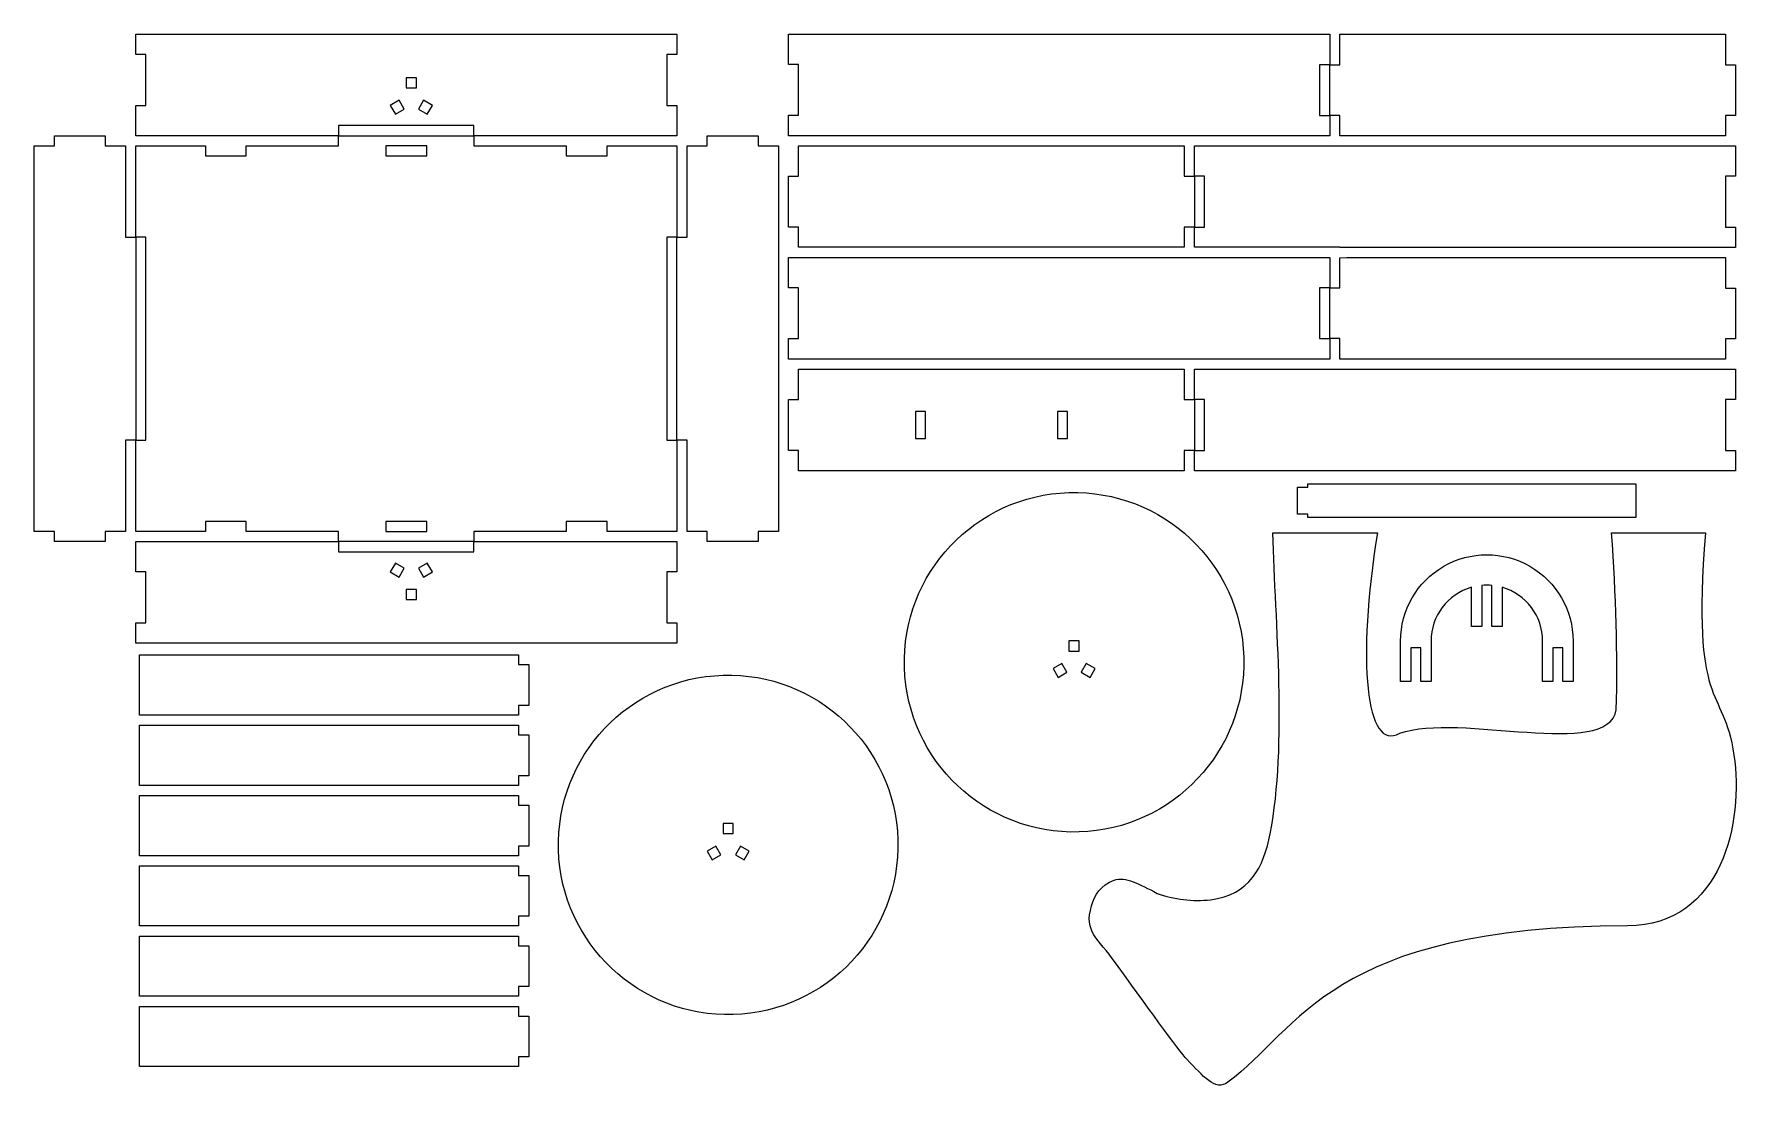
# Model space of a CAD drawing. Header units: millimetres. Extents: x -252 to 254, y -157 to 155.
import ezdxf

# ---------------------------------------------------------------- set-up
doc = ezdxf.new("R2010")
doc.units = ezdxf.units.MM
doc.header["$MEASUREMENT"] = 0
doc.layers.add('Camada 1', color=7, linetype='Continuous')

msp = doc.modelspace()

# ---------------------------------------------------------------- linework, layer by layer
at = {"layer": 'Camada 1', "color": 250, "lineweight": 20}
for points, knots in [([(-61.5782, 155.3264), (-61.5782, 155.3264), (-221.5782, 155.3264), (-221.5782, 155.3264), (-221.5782, 155.3264), (-221.5782, 155.3264), (-221.5782, 149.2932), (-221.5782, 149.2932), (-221.5782, 149.2932), (-221.5782, 149.2932), (-218.5782, 149.2932), (-218.5782, 149.2932), (-218.5782, 149.2932), (-218.5782, 149.2932), (-218.5782, 134.2932), (-218.5782, 134.2932), (-218.5782, 134.2932), (-218.5782, 134.2932), (-221.5782, 134.2932), (-221.5782, 134.2932), (-221.5782, 134.2932), (-221.5782, 134.2932), (-221.5782, 125.3264), (-221.5782, 125.3264), (-221.5782, 125.3264), (-221.5782, 125.3264), (-200.9427, 125.3264), (-200.9427, 125.3264), (-200.9427, 125.3264), (-200.9427, 125.3264), (-188.8804, 125.3264), (-188.8804, 125.3264), (-188.8804, 125.3264), (-188.8804, 125.3264), (-161.5782, 125.3264), (-161.5782, 125.3264), (-161.5782, 125.3264), (-161.5782, 125.3264), (-161.5782, 128.3264), (-161.5782, 128.3264), (-161.5782, 128.3264), (-161.5782, 128.3264), (-121.5782, 128.3264), (-121.5782, 128.3264), (-121.5782, 128.3264), (-121.5782, 128.3264), (-121.5782, 125.3264), (-121.5782, 125.3264), (-121.5782, 125.3264), (-121.5782, 125.3264), (-94.2761, 125.3264), (-94.2761, 125.3264), (-94.2761, 125.3264), (-94.2761, 125.3264), (-82.2138, 125.3264), (-82.2138, 125.3264), (-82.2138, 125.3264), (-82.2138, 125.3264), (-61.5782, 125.3264), (-61.5782, 125.3264), (-61.5782, 125.3264), (-61.5782, 125.3264), (-61.5782, 134.2932), (-61.5782, 134.2932), (-61.5782, 134.2932), (-61.5782, 134.2932), (-64.5782, 134.2932), (-64.5782, 134.2932), (-64.5782, 134.2932), (-64.5782, 134.2932), (-64.5782, 149.2932), (-64.5782, 149.2932), (-64.5782, 149.2932), (-64.5782, 149.2932), (-61.5782, 149.2932), (-61.5782, 149.2932), (-61.5782, 149.2932), (-61.5782, 149.2932), (-61.5782, 155.3264), (-61.5782, 155.3264)], [0, 0, 0, 0, 0.04761905, 0.04761905, 0.04761905, 0.04761905, 0.0952381, 0.0952381, 0.0952381, 0.0952381, 0.14285714, 0.14285714, 0.14285714, 0.14285714, 0.19047619, 0.19047619, 0.19047619, 0.19047619, 0.23809524, 0.23809524, 0.23809524, 0.23809524, 0.28571429, 0.28571429, 0.28571429, 0.28571429, 0.33333333, 0.33333333, 0.33333333, 0.33333333, 0.38095238, 0.38095238, 0.38095238, 0.38095238, 0.42857143, 0.42857143, 0.42857143, 0.42857143, 0.47619048, 0.47619048, 0.47619048, 0.47619048, 0.52380952, 0.52380952, 0.52380952, 0.52380952, 0.57142857, 0.57142857, 0.57142857, 0.57142857, 0.61904762, 0.61904762, 0.61904762, 0.61904762, 0.66666667, 0.66666667, 0.66666667, 0.66666667, 0.71428571, 0.71428571, 0.71428571, 0.71428571, 0.76190476, 0.76190476, 0.76190476, 0.76190476, 0.80952381, 0.80952381, 0.80952381, 0.80952381, 0.85714286, 0.85714286, 0.85714286, 0.85714286, 0.9047619, 0.9047619, 0.9047619, 0.9047619, 1, 1, 1, 1]), ([(-25.5782, 125.3266), (-25.5782, 125.3266), (88.4216, 125.3266), (88.4216, 125.3266), (88.4216, 125.3266), (88.4216, 125.3266), (131.4218, 125.3266), (131.4218, 125.3266), (131.4218, 125.3266), (131.4218, 125.3266), (131.4218, 131.2932), (131.4218, 131.2932), (131.4218, 131.2932), (131.4218, 131.2932), (128.4218, 131.2932), (128.4218, 131.2932), (128.4218, 131.2932), (128.4218, 131.2932), (128.4218, 146.2932), (128.4218, 146.2932), (128.4218, 146.2932), (128.4218, 146.2932), (131.4218, 146.2932), (131.4218, 146.2932), (131.4218, 146.2932), (131.4218, 146.2932), (131.4218, 155.2932), (131.4218, 155.2932), (131.4218, 155.2932), (131.4218, 155.2932), (131.4218, 155.3264), (131.4218, 155.3264), (131.4218, 155.3264), (131.4218, 155.3264), (-28.5782, 155.3264), (-28.5782, 155.3264), (-28.5782, 155.3264), (-28.5782, 155.3264), (-28.5782, 146.3597), (-28.5782, 146.3597), (-28.5782, 146.3597), (-28.5782, 146.3597), (-25.5782, 146.3597), (-25.5782, 146.3597), (-25.5782, 146.3597), (-25.5782, 146.3597), (-25.5782, 131.3598), (-25.5782, 131.3598), (-25.5782, 131.3598), (-25.5782, 131.3598), (-28.5782, 131.3598), (-28.5782, 131.3598), (-28.5782, 131.3598), (-28.5782, 131.3598), (-28.5782, 125.3266), (-28.5782, 125.3266), (-28.5782, 125.3266), (-28.5782, 125.3266), (-25.5782, 125.3266), (-25.5782, 125.3266)], [0, 0, 0, 0, 0.0625, 0.0625, 0.0625, 0.0625, 0.125, 0.125, 0.125, 0.125, 0.1875, 0.1875, 0.1875, 0.1875, 0.25, 0.25, 0.25, 0.25, 0.3125, 0.3125, 0.3125, 0.3125, 0.375, 0.375, 0.375, 0.375, 0.4375, 0.4375, 0.4375, 0.4375, 0.5, 0.5, 0.5, 0.5, 0.5625, 0.5625, 0.5625, 0.5625, 0.625, 0.625, 0.625, 0.625, 0.6875, 0.6875, 0.6875, 0.6875, 0.75, 0.75, 0.75, 0.75, 0.8125, 0.8125, 0.8125, 0.8125, 0.875, 0.875, 0.875, 0.875, 1, 1, 1, 1]), ([(248.4216, 155.2932), (248.4216, 155.2932), (134.4218, 155.2932), (134.4218, 155.2932), (134.4218, 155.2932), (134.4218, 155.2932), (134.4218, 146.2932), (134.4218, 146.2932), (134.4218, 146.2932), (134.4218, 146.2932), (131.4218, 146.2932), (131.4218, 146.2932), (131.4218, 146.2932), (131.4218, 146.2932), (131.4218, 131.2932), (131.4218, 131.2932), (131.4218, 131.2932), (131.4218, 131.2932), (134.4218, 131.2932), (134.4218, 131.2932), (134.4218, 131.2932), (134.4218, 131.2932), (134.4218, 125.3266), (134.4218, 125.3266), (134.4218, 125.3266), (134.4218, 125.3266), (134.4218, 125.2932), (134.4218, 125.2932), (134.4218, 125.2932), (134.4218, 125.2932), (248.4216, 125.2932), (248.4216, 125.2932), (248.4216, 125.2932), (248.4216, 125.2932), (248.4216, 131.2932), (248.4216, 131.2932), (248.4216, 131.2932), (248.4216, 131.2932), (251.4216, 131.2932), (251.4216, 131.2932), (251.4216, 131.2932), (251.4216, 131.2932), (251.4216, 146.2932), (251.4216, 146.2932), (251.4216, 146.2932), (251.4216, 146.2932), (248.4216, 146.2932), (248.4216, 146.2932), (248.4216, 146.2932), (248.4216, 146.2932), (248.4216, 155.2932), (248.4216, 155.2932)], [0, 0, 0, 0, 0.07142857, 0.07142857, 0.07142857, 0.07142857, 0.14285714, 0.14285714, 0.14285714, 0.14285714, 0.21428571, 0.21428571, 0.21428571, 0.21428571, 0.28571429, 0.28571429, 0.28571429, 0.28571429, 0.35714286, 0.35714286, 0.35714286, 0.35714286, 0.42857143, 0.42857143, 0.42857143, 0.42857143, 0.5, 0.5, 0.5, 0.5, 0.57142857, 0.57142857, 0.57142857, 0.57142857, 0.64285714, 0.64285714, 0.64285714, 0.64285714, 0.71428571, 0.71428571, 0.71428571, 0.71428571, 0.78571429, 0.78571429, 0.78571429, 0.78571429, 0.85714286, 0.85714286, 0.85714286, 0.85714286, 1, 1, 1, 1]), ([(-138.593, 142.4691), (-138.593, 142.4691), (-138.593, 139.469), (-138.593, 139.469), (-138.593, 139.469), (-138.593, 139.469), (-141.593, 139.469), (-141.593, 139.469), (-141.593, 139.469), (-141.593, 139.469), (-141.593, 142.4691), (-141.593, 142.4691), (-141.593, 142.4691), (-141.593, 142.4691), (-138.593, 142.4691), (-138.593, 142.4691)], [0, 0, 0, 0, 0.2, 0.2, 0.2, 0.2, 0.4, 0.4, 0.4, 0.4, 0.6, 0.6, 0.6, 0.6, 1, 1, 1, 1]), ([(-142.2142, 133.197), (-142.2142, 133.197), (-144.8123, 131.697), (-144.8123, 131.697), (-144.8123, 131.697), (-144.8123, 131.697), (-146.3123, 134.295), (-146.3123, 134.295), (-146.3123, 134.295), (-146.3123, 134.295), (-143.7142, 135.795), (-143.7142, 135.795), (-143.7142, 135.795), (-143.7142, 135.795), (-142.2142, 133.197), (-142.2142, 133.197)], [0, 0, 0, 0, 0.2, 0.2, 0.2, 0.2, 0.4, 0.4, 0.4, 0.4, 0.6, 0.6, 0.6, 0.6, 1, 1, 1, 1]), ([(-133.8738, 134.2949), (-133.8738, 134.2949), (-135.3738, 131.6968), (-135.3738, 131.6968), (-135.3738, 131.6968), (-135.3738, 131.6968), (-137.9718, 133.1968), (-137.9718, 133.1968), (-137.9718, 133.1968), (-137.9718, 133.1968), (-136.4718, 135.7949), (-136.4718, 135.7949), (-136.4718, 135.7949), (-136.4718, 135.7949), (-133.8738, 134.2949), (-133.8738, 134.2949)], [0, 0, 0, 0, 0.2, 0.2, 0.2, 0.2, 0.4, 0.4, 0.4, 0.4, 0.6, 0.6, 0.6, 0.6, 1, 1, 1, 1]), ([(-224.5782, 95.3265), (-224.5782, 95.3265), (-224.5782, 122.3264), (-224.5782, 122.3264), (-224.5782, 122.3264), (-224.5782, 122.3264), (-230.5782, 122.3264), (-230.5782, 122.3264), (-230.5782, 122.3264), (-230.5782, 122.3264), (-230.5782, 125.3264), (-230.5782, 125.3264), (-230.5782, 125.3264), (-230.5782, 125.3264), (-245.5782, 125.3264), (-245.5782, 125.3264), (-245.5782, 125.3264), (-245.5782, 125.3264), (-245.5782, 122.3264), (-245.5782, 122.3264), (-245.5782, 122.3264), (-245.5782, 122.3264), (-251.5782, 122.3264), (-251.5782, 122.3264), (-251.5782, 122.3264), (-251.5782, 122.3264), (-251.5782, 8.3266), (-251.5782, 8.3266), (-251.5782, 8.3266), (-251.5782, 8.3266), (-245.5782, 8.3266), (-245.5782, 8.3266), (-245.5782, 8.3266), (-245.5782, 8.3266), (-245.5782, 5.3266), (-245.5782, 5.3266), (-245.5782, 5.3266), (-245.5782, 5.3266), (-230.5782, 5.3266), (-230.5782, 5.3266), (-230.5782, 5.3266), (-230.5782, 5.3266), (-230.5782, 8.3266), (-230.5782, 8.3266), (-230.5782, 8.3266), (-230.5782, 8.3266), (-224.5782, 8.3266), (-224.5782, 8.3266), (-224.5782, 8.3266), (-224.5782, 8.3266), (-224.5782, 35.3265), (-224.5782, 35.3265), (-224.5782, 35.3265), (-224.5782, 35.3265), (-221.5782, 35.3265), (-221.5782, 35.3265), (-221.5782, 35.3265), (-221.5782, 35.3265), (-221.5782, 95.3265), (-221.5782, 95.3265), (-221.5782, 95.3265), (-221.5782, 95.3265), (-224.5782, 95.3265), (-224.5782, 95.3265)], [0, 0, 0, 0, 0.05882353, 0.05882353, 0.05882353, 0.05882353, 0.11764706, 0.11764706, 0.11764706, 0.11764706, 0.17647059, 0.17647059, 0.17647059, 0.17647059, 0.23529412, 0.23529412, 0.23529412, 0.23529412, 0.29411765, 0.29411765, 0.29411765, 0.29411765, 0.35294118, 0.35294118, 0.35294118, 0.35294118, 0.41176471, 0.41176471, 0.41176471, 0.41176471, 0.47058824, 0.47058824, 0.47058824, 0.47058824, 0.52941176, 0.52941176, 0.52941176, 0.52941176, 0.58823529, 0.58823529, 0.58823529, 0.58823529, 0.64705882, 0.64705882, 0.64705882, 0.64705882, 0.70588235, 0.70588235, 0.70588235, 0.70588235, 0.76470588, 0.76470588, 0.76470588, 0.76470588, 0.82352941, 0.82352941, 0.82352941, 0.82352941, 0.88235294, 0.88235294, 0.88235294, 0.88235294, 1, 1, 1, 1]), ([(-161.5782, 122.3264), (-161.5782, 122.3264), (-188.8804, 122.3264), (-188.8804, 122.3264), (-188.8804, 122.3264), (-188.8804, 122.3264), (-188.8804, 119.3264), (-188.8804, 119.3264), (-188.8804, 119.3264), (-188.8804, 119.3264), (-200.9427, 119.3264), (-200.9427, 119.3264), (-200.9427, 119.3264), (-200.9427, 119.3264), (-200.9427, 122.3264), (-200.9427, 122.3264), (-200.9427, 122.3264), (-200.9427, 122.3264), (-221.5782, 122.3264), (-221.5782, 122.3264), (-221.5782, 122.3264), (-221.5782, 122.3264), (-221.5782, 95.3265), (-221.5782, 95.3265), (-221.5782, 95.3265), (-221.5782, 95.3265), (-218.5782, 95.3265), (-218.5782, 95.3265), (-218.5782, 95.3265), (-218.5782, 95.3265), (-218.5782, 35.3265), (-218.5782, 35.3265), (-218.5782, 35.3265), (-218.5782, 35.3265), (-221.5782, 35.3265), (-221.5782, 35.3265), (-221.5782, 35.3265), (-221.5782, 35.3265), (-221.5782, 8.3266), (-221.5782, 8.3266), (-221.5782, 8.3266), (-221.5782, 8.3266), (-200.9427, 8.3266), (-200.9427, 8.3266), (-200.9427, 8.3266), (-200.9427, 8.3266), (-200.9427, 11.2687), (-200.9427, 11.2687), (-200.9427, 11.2687), (-200.9427, 11.2687), (-188.8804, 11.2687), (-188.8804, 11.2687), (-188.8804, 11.2687), (-188.8804, 11.2687), (-188.8804, 8.3266), (-188.8804, 8.3266), (-188.8804, 8.3266), (-188.8804, 8.3266), (-161.5782, 8.3266), (-161.5782, 8.3266), (-161.5782, 8.3266), (-161.5782, 8.3266), (-161.5782, 5.3266), (-161.5782, 5.3266), (-161.5782, 5.3266), (-161.5782, 5.3266), (-121.5782, 5.3266), (-121.5782, 5.3266), (-121.5782, 5.3266), (-121.5782, 5.3266), (-121.5782, 8.3266), (-121.5782, 8.3266), (-121.5782, 8.3266), (-121.5782, 8.3266), (-94.2761, 8.3266), (-94.2761, 8.3266), (-94.2761, 8.3266), (-94.2761, 8.3266), (-94.2761, 11.2687), (-94.2761, 11.2687), (-94.2761, 11.2687), (-94.2761, 11.2687), (-82.2138, 11.2687), (-82.2138, 11.2687), (-82.2138, 11.2687), (-82.2138, 11.2687), (-82.2138, 8.3266), (-82.2138, 8.3266), (-82.2138, 8.3266), (-82.2138, 8.3266), (-61.5782, 8.3266), (-61.5782, 8.3266), (-61.5782, 8.3266), (-61.5782, 8.3266), (-61.5782, 35.3265), (-61.5782, 35.3265), (-61.5782, 35.3265), (-61.5782, 35.3265), (-64.5782, 35.3265), (-64.5782, 35.3265), (-64.5782, 35.3265), (-64.5782, 35.3265), (-64.5782, 95.3265), (-64.5782, 95.3265), (-64.5782, 95.3265), (-64.5782, 95.3265), (-61.5782, 95.3265), (-61.5782, 95.3265), (-61.5782, 95.3265), (-61.5782, 95.3265), (-61.5782, 122.3264), (-61.5782, 122.3264), (-61.5782, 122.3264), (-61.5782, 122.3264), (-82.2138, 122.3264), (-82.2138, 122.3264), (-82.2138, 122.3264), (-82.2138, 122.3264), (-82.2138, 119.3264), (-82.2138, 119.3264), (-82.2138, 119.3264), (-82.2138, 119.3264), (-94.2761, 119.3264), (-94.2761, 119.3264), (-94.2761, 119.3264), (-94.2761, 119.3264), (-94.2761, 122.3264), (-94.2761, 122.3264), (-94.2761, 122.3264), (-94.2761, 122.3264), (-121.5782, 122.3264), (-121.5782, 122.3264), (-121.5782, 122.3264), (-121.5782, 122.3264), (-121.5782, 125.3264), (-121.5782, 125.3264), (-121.5782, 125.3264), (-121.5782, 125.3264), (-161.5782, 125.3264), (-161.5782, 125.3264), (-161.5782, 125.3264), (-161.5782, 125.3264), (-161.5782, 122.3264), (-161.5782, 122.3264)], [0, 0, 0, 0, 0.02702703, 0.02702703, 0.02702703, 0.02702703, 0.05405405, 0.05405405, 0.05405405, 0.05405405, 0.08108108, 0.08108108, 0.08108108, 0.08108108, 0.10810811, 0.10810811, 0.10810811, 0.10810811, 0.13513514, 0.13513514, 0.13513514, 0.13513514, 0.16216216, 0.16216216, 0.16216216, 0.16216216, 0.18918919, 0.18918919, 0.18918919, 0.18918919, 0.21621622, 0.21621622, 0.21621622, 0.21621622, 0.24324324, 0.24324324, 0.24324324, 0.24324324, 0.27027027, 0.27027027, 0.27027027, 0.27027027, 0.2972973, 0.2972973, 0.2972973, 0.2972973, 0.32432432, 0.32432432, 0.32432432, 0.32432432, 0.35135135, 0.35135135, 0.35135135, 0.35135135, 0.37837838, 0.37837838, 0.37837838, 0.37837838, 0.40540541, 0.40540541, 0.40540541, 0.40540541, 0.43243243, 0.43243243, 0.43243243, 0.43243243, 0.45945946, 0.45945946, 0.45945946, 0.45945946, 0.48648649, 0.48648649, 0.48648649, 0.48648649, 0.51351351, 0.51351351, 0.51351351, 0.51351351, 0.54054054, 0.54054054, 0.54054054, 0.54054054, 0.56756757, 0.56756757, 0.56756757, 0.56756757, 0.59459459, 0.59459459, 0.59459459, 0.59459459, 0.62162162, 0.62162162, 0.62162162, 0.62162162, 0.64864865, 0.64864865, 0.64864865, 0.64864865, 0.67567568, 0.67567568, 0.67567568, 0.67567568, 0.7027027, 0.7027027, 0.7027027, 0.7027027, 0.72972973, 0.72972973, 0.72972973, 0.72972973, 0.75675676, 0.75675676, 0.75675676, 0.75675676, 0.78378378, 0.78378378, 0.78378378, 0.78378378, 0.81081081, 0.81081081, 0.81081081, 0.81081081, 0.83783784, 0.83783784, 0.83783784, 0.83783784, 0.86486486, 0.86486486, 0.86486486, 0.86486486, 0.89189189, 0.89189189, 0.89189189, 0.89189189, 0.91891892, 0.91891892, 0.91891892, 0.91891892, 0.94594595, 0.94594595, 0.94594595, 0.94594595, 1, 1, 1, 1]), ([(-135.5471, 119.3264), (-135.5471, 119.3264), (-147.6094, 119.3264), (-147.6094, 119.3264), (-147.6094, 119.3264), (-147.6094, 119.3264), (-147.6094, 122.3264), (-147.6094, 122.3264), (-147.6094, 122.3264), (-147.6094, 122.3264), (-135.5471, 122.3264), (-135.5471, 122.3264), (-135.5471, 122.3264), (-135.5471, 122.3264), (-135.5471, 119.3264), (-135.5471, 119.3264)], [0, 0, 0, 0, 0.2, 0.2, 0.2, 0.2, 0.4, 0.4, 0.4, 0.4, 0.6, 0.6, 0.6, 0.6, 1, 1, 1, 1]), ([(-31.5782, 8.3266), (-31.5782, 8.3266), (-31.5782, 122.3264), (-31.5782, 122.3264), (-31.5782, 122.3264), (-31.5782, 122.3264), (-37.5782, 122.3264), (-37.5782, 122.3264), (-37.5782, 122.3264), (-37.5782, 122.3264), (-37.5782, 125.3264), (-37.5782, 125.3264), (-37.5782, 125.3264), (-37.5782, 125.3264), (-52.5782, 125.3264), (-52.5782, 125.3264), (-52.5782, 125.3264), (-52.5782, 125.3264), (-52.5782, 122.3264), (-52.5782, 122.3264), (-52.5782, 122.3264), (-52.5782, 122.3264), (-58.5782, 122.3264), (-58.5782, 122.3264), (-58.5782, 122.3264), (-58.5782, 122.3264), (-58.5782, 95.3265), (-58.5782, 95.3265), (-58.5782, 95.3265), (-58.5782, 95.3265), (-61.5782, 95.3265), (-61.5782, 95.3265), (-61.5782, 95.3265), (-61.5782, 95.3265), (-61.5782, 35.3265), (-61.5782, 35.3265), (-61.5782, 35.3265), (-61.5782, 35.3265), (-58.5782, 35.3265), (-58.5782, 35.3265), (-58.5782, 35.3265), (-58.5782, 35.3265), (-58.5782, 8.3266), (-58.5782, 8.3266), (-58.5782, 8.3266), (-58.5782, 8.3266), (-52.5782, 8.3266), (-52.5782, 8.3266), (-52.5782, 8.3266), (-52.5782, 8.3266), (-52.5782, 5.3266), (-52.5782, 5.3266), (-52.5782, 5.3266), (-52.5782, 5.3266), (-37.5782, 5.3266), (-37.5782, 5.3266), (-37.5782, 5.3266), (-37.5782, 5.3266), (-37.5782, 8.3266), (-37.5782, 8.3266), (-37.5782, 8.3266), (-37.5782, 8.3266), (-31.5782, 8.3266), (-31.5782, 8.3266)], [0, 0, 0, 0, 0.05882353, 0.05882353, 0.05882353, 0.05882353, 0.11764706, 0.11764706, 0.11764706, 0.11764706, 0.17647059, 0.17647059, 0.17647059, 0.17647059, 0.23529412, 0.23529412, 0.23529412, 0.23529412, 0.29411765, 0.29411765, 0.29411765, 0.29411765, 0.35294118, 0.35294118, 0.35294118, 0.35294118, 0.41176471, 0.41176471, 0.41176471, 0.41176471, 0.47058824, 0.47058824, 0.47058824, 0.47058824, 0.52941176, 0.52941176, 0.52941176, 0.52941176, 0.58823529, 0.58823529, 0.58823529, 0.58823529, 0.64705882, 0.64705882, 0.64705882, 0.64705882, 0.70588235, 0.70588235, 0.70588235, 0.70588235, 0.76470588, 0.76470588, 0.76470588, 0.76470588, 0.82352941, 0.82352941, 0.82352941, 0.82352941, 0.88235294, 0.88235294, 0.88235294, 0.88235294, 1, 1, 1, 1]), ([(88.4216, 122.3266), (88.4216, 122.3266), (-25.5782, 122.3266), (-25.5782, 122.3266), (-25.5782, 122.3266), (-25.5782, 122.3266), (-25.5782, 113.3266), (-25.5782, 113.3266), (-25.5782, 113.3266), (-25.5782, 113.3266), (-28.5782, 113.3266), (-28.5782, 113.3266), (-28.5782, 113.3266), (-28.5782, 113.3266), (-28.5782, 98.3266), (-28.5782, 98.3266), (-28.5782, 98.3266), (-28.5782, 98.3266), (-25.5782, 98.3266), (-25.5782, 98.3266), (-25.5782, 98.3266), (-25.5782, 98.3266), (-25.5782, 92.332), (-25.5782, 92.332), (-25.5782, 92.332), (-25.5782, 92.332), (-25.5782, 92.3266), (-25.5782, 92.3266), (-25.5782, 92.3266), (-25.5782, 92.3266), (88.4216, 92.3266), (88.4216, 92.3266), (88.4216, 92.3266), (88.4216, 92.3266), (88.4216, 92.332), (88.4216, 92.332), (88.4216, 92.332), (88.4216, 92.332), (88.4216, 98.3266), (88.4216, 98.3266), (88.4216, 98.3266), (88.4216, 98.3266), (91.4216, 98.3266), (91.4216, 98.3266), (91.4216, 98.3266), (91.4216, 98.3266), (91.4216, 113.3266), (91.4216, 113.3266), (91.4216, 113.3266), (91.4216, 113.3266), (88.4216, 113.3266), (88.4216, 113.3266), (88.4216, 113.3266), (88.4216, 113.3266), (88.4216, 122.2932), (88.4216, 122.2932), (88.4216, 122.2932), (88.4216, 122.2932), (88.4216, 122.3266), (88.4216, 122.3266)], [0, 0, 0, 0, 0.0625, 0.0625, 0.0625, 0.0625, 0.125, 0.125, 0.125, 0.125, 0.1875, 0.1875, 0.1875, 0.1875, 0.25, 0.25, 0.25, 0.25, 0.3125, 0.3125, 0.3125, 0.3125, 0.375, 0.375, 0.375, 0.375, 0.4375, 0.4375, 0.4375, 0.4375, 0.5, 0.5, 0.5, 0.5, 0.5625, 0.5625, 0.5625, 0.5625, 0.625, 0.625, 0.625, 0.625, 0.6875, 0.6875, 0.6875, 0.6875, 0.75, 0.75, 0.75, 0.75, 0.8125, 0.8125, 0.8125, 0.8125, 0.875, 0.875, 0.875, 0.875, 1, 1, 1, 1]), ([(134.4218, 122.2932), (134.4218, 122.2932), (91.4216, 122.2932), (91.4216, 122.2932), (91.4216, 122.2932), (91.4216, 122.2932), (91.4216, 113.3266), (91.4216, 113.3266), (91.4216, 113.3266), (91.4216, 113.3266), (94.4216, 113.3266), (94.4216, 113.3266), (94.4216, 113.3266), (94.4216, 113.3266), (94.4216, 98.3266), (94.4216, 98.3266), (94.4216, 98.3266), (94.4216, 98.3266), (91.4216, 98.3266), (91.4216, 98.3266), (91.4216, 98.3266), (91.4216, 98.3266), (91.4216, 92.332), (91.4216, 92.332), (91.4216, 92.332), (91.4216, 92.332), (134.4255, 92.332), (134.4255, 92.332), (134.4255, 92.332), (134.4255, 92.332), (134.4255, 92.2934), (134.4255, 92.2934), (134.4255, 92.2934), (134.4255, 92.2934), (136.5254, 92.2934), (136.5254, 92.2934), (136.5254, 92.2934), (136.5254, 92.2934), (248.4216, 92.2934), (248.4216, 92.2934), (248.4216, 92.2934), (248.4216, 92.2934), (251.4216, 92.2934), (251.4216, 92.2934), (251.4216, 92.2934), (251.4216, 92.2934), (251.4216, 98.3266), (251.4216, 98.3266), (251.4216, 98.3266), (251.4216, 98.3266), (248.4216, 98.3266), (248.4216, 98.3266), (248.4216, 98.3266), (248.4216, 98.3266), (248.4216, 113.3265), (248.4216, 113.3265), (248.4216, 113.3265), (248.4216, 113.3265), (251.4216, 113.3265), (251.4216, 113.3265), (251.4216, 113.3265), (251.4216, 113.3265), (251.4216, 122.2932), (251.4216, 122.2932), (251.4216, 122.2932), (251.4216, 122.2932), (248.4216, 122.2932), (248.4216, 122.2932), (248.4216, 122.2932), (248.4216, 122.2932), (134.4218, 122.2932), (134.4218, 122.2932)], [0, 0, 0, 0, 0.05263158, 0.05263158, 0.05263158, 0.05263158, 0.10526316, 0.10526316, 0.10526316, 0.10526316, 0.15789474, 0.15789474, 0.15789474, 0.15789474, 0.21052632, 0.21052632, 0.21052632, 0.21052632, 0.26315789, 0.26315789, 0.26315789, 0.26315789, 0.31578947, 0.31578947, 0.31578947, 0.31578947, 0.36842105, 0.36842105, 0.36842105, 0.36842105, 0.42105263, 0.42105263, 0.42105263, 0.42105263, 0.47368421, 0.47368421, 0.47368421, 0.47368421, 0.52631579, 0.52631579, 0.52631579, 0.52631579, 0.57894737, 0.57894737, 0.57894737, 0.57894737, 0.63157895, 0.63157895, 0.63157895, 0.63157895, 0.68421053, 0.68421053, 0.68421053, 0.68421053, 0.73684211, 0.73684211, 0.73684211, 0.73684211, 0.78947368, 0.78947368, 0.78947368, 0.78947368, 0.84210526, 0.84210526, 0.84210526, 0.84210526, 0.89473684, 0.89473684, 0.89473684, 0.89473684, 1, 1, 1, 1]), ([(88.4216, 89.3266), (88.4216, 89.3266), (-25.5782, 89.3266), (-25.5782, 89.3266), (-25.5782, 89.3266), (-25.5782, 89.3266), (-25.5782, 89.332), (-25.5782, 89.332), (-25.5782, 89.332), (-25.5782, 89.332), (-28.5745, 89.332), (-28.5745, 89.332), (-28.5745, 89.332), (-28.5745, 89.332), (-28.5782, 80.3267), (-28.5782, 80.3267), (-28.5782, 80.3267), (-28.5782, 80.3267), (-25.5782, 80.3267), (-25.5782, 80.3267), (-25.5782, 80.3267), (-25.5782, 80.3267), (-25.5782, 65.3268), (-25.5782, 65.3268), (-25.5782, 65.3268), (-25.5782, 65.3268), (-28.5782, 65.3268), (-28.5782, 65.3268), (-28.5782, 65.3268), (-28.5782, 65.3268), (-28.5782, 59.2936), (-28.5782, 59.2936), (-28.5782, 59.2936), (-28.5782, 59.2936), (-25.5782, 59.2936), (-25.5782, 59.2936), (-25.5782, 59.2936), (-25.5782, 59.2936), (88.4216, 59.2936), (88.4216, 59.2936), (88.4216, 59.2936), (88.4216, 59.2936), (131.4218, 59.2936), (131.4218, 59.2936), (131.4218, 59.2936), (131.4218, 59.2936), (131.4218, 65.3268), (131.4218, 65.3268), (131.4218, 65.3268), (131.4218, 65.3268), (128.4218, 65.3268), (128.4218, 65.3268), (128.4218, 65.3268), (128.4218, 65.3268), (128.4218, 80.3267), (128.4218, 80.3267), (128.4218, 80.3267), (128.4218, 80.3267), (131.4218, 80.3267), (131.4218, 80.3267), (131.4218, 80.3267), (131.4218, 80.3267), (131.4255, 89.2603), (131.4255, 89.2603), (131.4255, 89.2603), (131.4255, 89.2603), (131.4255, 89.2934), (131.4255, 89.2934), (131.4255, 89.2934), (131.4255, 89.2934), (131.4255, 89.332), (131.4255, 89.332), (131.4255, 89.332), (131.4255, 89.332), (88.4216, 89.332), (88.4216, 89.332), (88.4216, 89.332), (88.4216, 89.332), (88.4216, 89.3266), (88.4216, 89.3266)], [0, 0, 0, 0, 0.04761905, 0.04761905, 0.04761905, 0.04761905, 0.0952381, 0.0952381, 0.0952381, 0.0952381, 0.14285714, 0.14285714, 0.14285714, 0.14285714, 0.19047619, 0.19047619, 0.19047619, 0.19047619, 0.23809524, 0.23809524, 0.23809524, 0.23809524, 0.28571429, 0.28571429, 0.28571429, 0.28571429, 0.33333333, 0.33333333, 0.33333333, 0.33333333, 0.38095238, 0.38095238, 0.38095238, 0.38095238, 0.42857143, 0.42857143, 0.42857143, 0.42857143, 0.47619048, 0.47619048, 0.47619048, 0.47619048, 0.52380952, 0.52380952, 0.52380952, 0.52380952, 0.57142857, 0.57142857, 0.57142857, 0.57142857, 0.61904762, 0.61904762, 0.61904762, 0.61904762, 0.66666667, 0.66666667, 0.66666667, 0.66666667, 0.71428571, 0.71428571, 0.71428571, 0.71428571, 0.76190476, 0.76190476, 0.76190476, 0.76190476, 0.80952381, 0.80952381, 0.80952381, 0.80952381, 0.85714286, 0.85714286, 0.85714286, 0.85714286, 0.9047619, 0.9047619, 0.9047619, 0.9047619, 1, 1, 1, 1]), ([(248.4216, 89.2934), (248.4216, 89.2934), (136.5254, 89.2934), (136.5254, 89.2934), (136.5254, 89.2934), (136.5254, 89.2934), (134.4255, 89.2603), (134.4255, 89.2603), (134.4255, 89.2603), (134.4255, 89.2603), (134.4218, 80.3267), (134.4218, 80.3267), (134.4218, 80.3267), (134.4218, 80.3267), (131.4218, 80.3267), (131.4218, 80.3267), (131.4218, 80.3267), (131.4218, 80.3267), (131.4218, 65.3268), (131.4218, 65.3268), (131.4218, 65.3268), (131.4218, 65.3268), (134.4218, 65.3268), (134.4218, 65.3268), (134.4218, 65.3268), (134.4218, 65.3268), (134.4218, 59.2936), (134.4218, 59.2936), (134.4218, 59.2936), (134.4218, 59.2936), (134.4218, 59.2602), (134.4218, 59.2602), (134.4218, 59.2602), (134.4218, 59.2602), (248.4216, 59.2602), (248.4216, 59.2602), (248.4216, 59.2602), (248.4216, 59.2602), (248.4216, 65.2602), (248.4216, 65.2602), (248.4216, 65.2602), (248.4216, 65.2602), (251.4216, 65.2602), (251.4216, 65.2602), (251.4216, 65.2602), (251.4216, 65.2602), (251.4216, 80.2602), (251.4216, 80.2602), (251.4216, 80.2602), (251.4216, 80.2602), (248.4216, 80.2602), (248.4216, 80.2602), (248.4216, 80.2602), (248.4216, 80.2602), (248.4216, 89.2934), (248.4216, 89.2934)], [0, 0, 0, 0, 0.06666667, 0.06666667, 0.06666667, 0.06666667, 0.13333333, 0.13333333, 0.13333333, 0.13333333, 0.2, 0.2, 0.2, 0.2, 0.26666667, 0.26666667, 0.26666667, 0.26666667, 0.33333333, 0.33333333, 0.33333333, 0.33333333, 0.4, 0.4, 0.4, 0.4, 0.46666667, 0.46666667, 0.46666667, 0.46666667, 0.53333333, 0.53333333, 0.53333333, 0.53333333, 0.6, 0.6, 0.6, 0.6, 0.66666667, 0.66666667, 0.66666667, 0.66666667, 0.73333333, 0.73333333, 0.73333333, 0.73333333, 0.8, 0.8, 0.8, 0.8, 0.86666667, 0.86666667, 0.86666667, 0.86666667, 1, 1, 1, 1]), ([(88.4216, 56.2936), (88.4216, 56.2936), (-25.5782, 56.2936), (-25.5782, 56.2936), (-25.5782, 56.2936), (-25.5782, 56.2936), (-25.5782, 47.2936), (-25.5782, 47.2936), (-25.5782, 47.2936), (-25.5782, 47.2936), (-28.5782, 47.2936), (-28.5782, 47.2936), (-28.5782, 47.2936), (-28.5782, 47.2936), (-28.5782, 32.2936), (-28.5782, 32.2936), (-28.5782, 32.2936), (-28.5782, 32.2936), (-25.5782, 32.2936), (-25.5782, 32.2936), (-25.5782, 32.2936), (-25.5782, 32.2936), (-25.5782, 26.2936), (-25.5782, 26.2936), (-25.5782, 26.2936), (-25.5782, 26.2936), (88.4216, 26.2936), (88.4216, 26.2936), (88.4216, 26.2936), (88.4216, 26.2936), (88.4216, 32.2936), (88.4216, 32.2936), (88.4216, 32.2936), (88.4216, 32.2936), (91.4216, 32.2936), (91.4216, 32.2936), (91.4216, 32.2936), (91.4216, 32.2936), (91.4216, 47.2935), (91.4216, 47.2935), (91.4216, 47.2935), (91.4216, 47.2935), (88.4216, 47.2935), (88.4216, 47.2935), (88.4216, 47.2935), (88.4216, 47.2935), (88.4216, 56.2602), (88.4216, 56.2602), (88.4216, 56.2602), (88.4216, 56.2602), (88.4216, 56.2936), (88.4216, 56.2936)], [0, 0, 0, 0, 0.07142857, 0.07142857, 0.07142857, 0.07142857, 0.14285714, 0.14285714, 0.14285714, 0.14285714, 0.21428571, 0.21428571, 0.21428571, 0.21428571, 0.28571429, 0.28571429, 0.28571429, 0.28571429, 0.35714286, 0.35714286, 0.35714286, 0.35714286, 0.42857143, 0.42857143, 0.42857143, 0.42857143, 0.5, 0.5, 0.5, 0.5, 0.57142857, 0.57142857, 0.57142857, 0.57142857, 0.64285714, 0.64285714, 0.64285714, 0.64285714, 0.71428571, 0.71428571, 0.71428571, 0.71428571, 0.78571429, 0.78571429, 0.78571429, 0.78571429, 0.85714286, 0.85714286, 0.85714286, 0.85714286, 1, 1, 1, 1]), ([(248.4216, 56.2602), (248.4216, 56.2602), (134.4218, 56.2602), (134.4218, 56.2602), (134.4218, 56.2602), (134.4218, 56.2602), (134.4218, 56.2936), (134.4218, 56.2936), (134.4218, 56.2936), (134.4218, 56.2936), (91.4216, 56.2936), (91.4216, 56.2936), (91.4216, 56.2936), (91.4216, 56.2936), (91.4216, 56.2602), (91.4216, 56.2602), (91.4216, 56.2602), (91.4216, 56.2602), (91.4216, 47.2935), (91.4216, 47.2935), (91.4216, 47.2935), (91.4216, 47.2935), (94.4216, 47.2935), (94.4216, 47.2935), (94.4216, 47.2935), (94.4216, 47.2935), (94.4216, 32.2936), (94.4216, 32.2936), (94.4216, 32.2936), (94.4216, 32.2936), (91.4216, 32.2936), (91.4216, 32.2936), (91.4216, 32.2936), (91.4216, 32.2936), (91.4216, 26.2936), (91.4216, 26.2936), (91.4216, 26.2936), (91.4216, 26.2936), (91.4216, 26.2604), (91.4216, 26.2604), (91.4216, 26.2604), (91.4216, 26.2604), (251.4216, 26.2604), (251.4216, 26.2604), (251.4216, 26.2604), (251.4216, 26.2604), (251.4216, 32.2936), (251.4216, 32.2936), (251.4216, 32.2936), (251.4216, 32.2936), (248.4216, 32.2936), (248.4216, 32.2936), (248.4216, 32.2936), (248.4216, 32.2936), (248.4216, 47.2935), (248.4216, 47.2935), (248.4216, 47.2935), (248.4216, 47.2935), (251.4216, 47.2935), (251.4216, 47.2935), (251.4216, 47.2935), (251.4216, 47.2935), (251.4216, 56.2602), (251.4216, 56.2602), (251.4216, 56.2602), (251.4216, 56.2602), (248.4216, 56.2602), (248.4216, 56.2602)], [0, 0, 0, 0, 0.05555556, 0.05555556, 0.05555556, 0.05555556, 0.11111111, 0.11111111, 0.11111111, 0.11111111, 0.16666667, 0.16666667, 0.16666667, 0.16666667, 0.22222222, 0.22222222, 0.22222222, 0.22222222, 0.27777778, 0.27777778, 0.27777778, 0.27777778, 0.33333333, 0.33333333, 0.33333333, 0.33333333, 0.38888889, 0.38888889, 0.38888889, 0.38888889, 0.44444444, 0.44444444, 0.44444444, 0.44444444, 0.5, 0.5, 0.5, 0.5, 0.55555556, 0.55555556, 0.55555556, 0.55555556, 0.61111111, 0.61111111, 0.61111111, 0.61111111, 0.66666667, 0.66666667, 0.66666667, 0.66666667, 0.72222222, 0.72222222, 0.72222222, 0.72222222, 0.77777778, 0.77777778, 0.77777778, 0.77777778, 0.83333333, 0.83333333, 0.83333333, 0.83333333, 0.88888889, 0.88888889, 0.88888889, 0.88888889, 1, 1, 1, 1]), ([(8.9216, 43.7936), (8.9216, 43.7936), (11.9216, 43.7936), (11.9216, 43.7936), (11.9216, 43.7936), (11.9216, 43.7936), (11.9216, 35.7936), (11.9216, 35.7936), (11.9216, 35.7936), (11.9216, 35.7936), (8.9216, 35.7936), (8.9216, 35.7936), (8.9216, 35.7936), (8.9216, 35.7936), (8.9216, 43.7936), (8.9216, 43.7936)], [0, 0, 0, 0, 0.2, 0.2, 0.2, 0.2, 0.4, 0.4, 0.4, 0.4, 0.6, 0.6, 0.6, 0.6, 1, 1, 1, 1]), ([(50.9216, 43.7936), (50.9216, 43.7936), (53.9216, 43.7936), (53.9216, 43.7936), (53.9216, 43.7936), (53.9216, 43.7936), (53.9216, 35.7936), (53.9216, 35.7936), (53.9216, 35.7936), (53.9216, 35.7936), (50.9216, 35.7936), (50.9216, 35.7936), (50.9216, 35.7936), (50.9216, 35.7936), (50.9216, 43.7936), (50.9216, 43.7936)], [0, 0, 0, 0, 0.2, 0.2, 0.2, 0.2, 0.4, 0.4, 0.4, 0.4, 0.6, 0.6, 0.6, 0.6, 1, 1, 1, 1]), ([(54.3324, 19.8232), (26.6297, 18.99), (4.8476, -4.1428), (5.6807, -31.8457), (5.6807, -31.8457), (6.5138, -59.5484), (29.6467, -81.3305), (57.3496, -80.4974), (57.3496, -80.4974), (85.0523, -79.6643), (106.8344, -56.5314), (106.0013, -28.8285), (106.0013, -28.8285), (105.1682, -1.1259), (82.0353, 20.6563), (54.3324, 19.8232)], [0, 0, 0, 0, 0.2, 0.2, 0.2, 0.2, 0.4, 0.4, 0.4, 0.4, 0.6, 0.6, 0.6, 0.6, 1, 1, 1, 1]), ([(221.9195, 22.4288), (221.9195, 22.4288), (124.9195, 22.4288), (124.9195, 22.4288), (124.9195, 22.4288), (124.9195, 22.4288), (124.9195, 21.4288), (124.9195, 21.4288), (124.9195, 21.4288), (124.9195, 21.4288), (121.9195, 21.4288), (121.9195, 21.4288), (121.9195, 21.4288), (121.9195, 21.4288), (121.9195, 13.4288), (121.9195, 13.4288), (121.9195, 13.4288), (121.9195, 13.4288), (124.9195, 13.4288), (124.9195, 13.4288), (124.9195, 13.4288), (124.9195, 13.4288), (124.9195, 12.4288), (124.9195, 12.4288), (124.9195, 12.4288), (124.9195, 12.4288), (221.9195, 12.4288), (221.9195, 12.4288), (221.9195, 12.4288), (221.9195, 12.4288), (221.9195, 22.4288), (221.9195, 22.4288)], [0, 0, 0, 0, 0.11111111, 0.11111111, 0.11111111, 0.11111111, 0.22222222, 0.22222222, 0.22222222, 0.22222222, 0.33333333, 0.33333333, 0.33333333, 0.33333333, 0.44444444, 0.44444444, 0.44444444, 0.44444444, 0.55555556, 0.55555556, 0.55555556, 0.55555556, 0.66666667, 0.66666667, 0.66666667, 0.66666667, 0.77777778, 0.77777778, 0.77777778, 0.77777778, 1, 1, 1, 1]), ([(-147.6094, 8.3266), (-147.6094, 8.3266), (-147.6094, 11.2687), (-147.6094, 11.2687), (-147.6094, 11.2687), (-147.6094, 11.2687), (-135.5471, 11.2687), (-135.5471, 11.2687), (-135.5471, 11.2687), (-135.5471, 11.2687), (-135.5471, 8.3266), (-135.5471, 8.3266), (-135.5471, 8.3266), (-135.5471, 8.3266), (-147.6094, 8.3266), (-147.6094, 8.3266)], [0, 0, 0, 0, 0.2, 0.2, 0.2, 0.2, 0.4, 0.4, 0.4, 0.4, 0.6, 0.6, 0.6, 0.6, 1, 1, 1, 1]), ([(-121.5782, 2.3266), (-121.5782, 2.3266), (-161.5782, 2.3266), (-161.5782, 2.3266), (-161.5782, 2.3266), (-161.5782, 2.3266), (-161.5782, 5.3266), (-161.5782, 5.3266), (-161.5782, 5.3266), (-161.5782, 5.3266), (-188.8804, 5.3266), (-188.8804, 5.3266), (-188.8804, 5.3266), (-188.8804, 5.3266), (-200.9427, 5.3266), (-200.9427, 5.3266), (-200.9427, 5.3266), (-200.9427, 5.3266), (-221.5782, 5.3266), (-221.5782, 5.3266), (-221.5782, 5.3266), (-221.5782, 5.3266), (-221.5782, -3.6402), (-221.5782, -3.6402), (-221.5782, -3.6402), (-221.5782, -3.6402), (-218.5782, -3.6402), (-218.5782, -3.6402), (-218.5782, -3.6402), (-218.5782, -3.6402), (-218.5782, -18.6402), (-218.5782, -18.6402), (-218.5782, -18.6402), (-218.5782, -18.6402), (-221.5782, -18.6402), (-221.5782, -18.6402), (-221.5782, -18.6402), (-221.5782, -18.6402), (-221.5782, -24.6734), (-221.5782, -24.6734), (-221.5782, -24.6734), (-221.5782, -24.6734), (-61.5782, -24.6734), (-61.5782, -24.6734), (-61.5782, -24.6734), (-61.5782, -24.6734), (-61.5782, -18.6402), (-61.5782, -18.6402), (-61.5782, -18.6402), (-61.5782, -18.6402), (-64.5782, -18.6402), (-64.5782, -18.6402), (-64.5782, -18.6402), (-64.5782, -18.6402), (-64.5782, -3.6402), (-64.5782, -3.6402), (-64.5782, -3.6402), (-64.5782, -3.6402), (-61.5782, -3.6402), (-61.5782, -3.6402), (-61.5782, -3.6402), (-61.5782, -3.6402), (-61.5782, 5.3266), (-61.5782, 5.3266), (-61.5782, 5.3266), (-61.5782, 5.3266), (-82.2138, 5.3266), (-82.2138, 5.3266), (-82.2138, 5.3266), (-82.2138, 5.3266), (-94.2761, 5.3266), (-94.2761, 5.3266), (-94.2761, 5.3266), (-94.2761, 5.3266), (-121.5782, 5.3266), (-121.5782, 5.3266), (-121.5782, 5.3266), (-121.5782, 5.3266), (-121.5782, 2.3266), (-121.5782, 2.3266)], [0, 0, 0, 0, 0.04761905, 0.04761905, 0.04761905, 0.04761905, 0.0952381, 0.0952381, 0.0952381, 0.0952381, 0.14285714, 0.14285714, 0.14285714, 0.14285714, 0.19047619, 0.19047619, 0.19047619, 0.19047619, 0.23809524, 0.23809524, 0.23809524, 0.23809524, 0.28571429, 0.28571429, 0.28571429, 0.28571429, 0.33333333, 0.33333333, 0.33333333, 0.33333333, 0.38095238, 0.38095238, 0.38095238, 0.38095238, 0.42857143, 0.42857143, 0.42857143, 0.42857143, 0.47619048, 0.47619048, 0.47619048, 0.47619048, 0.52380952, 0.52380952, 0.52380952, 0.52380952, 0.57142857, 0.57142857, 0.57142857, 0.57142857, 0.61904762, 0.61904762, 0.61904762, 0.61904762, 0.66666667, 0.66666667, 0.66666667, 0.66666667, 0.71428571, 0.71428571, 0.71428571, 0.71428571, 0.76190476, 0.76190476, 0.76190476, 0.76190476, 0.80952381, 0.80952381, 0.80952381, 0.80952381, 0.85714286, 0.85714286, 0.85714286, 0.85714286, 0.9047619, 0.9047619, 0.9047619, 0.9047619, 1, 1, 1, 1]), ([(216.1307, -44.392), (213.5626, -59.1736), (169.802, -45.0426), (152.123, -51.3088), (152.123, -51.3088), (142.0486, -57.1247), (139.4221, -29.9463), (145.5156, 7.9572), (145.5156, 7.9572), (145.5156, 7.9572), (114.5966, 7.9572), (114.5966, 7.9572), (114.5966, 7.9572), (115.3455, -18.8747), (118.936, -54.4), (113.8212, -81.05), (113.8212, -81.05), (111.9436, -90.8322), (107.6812, -99.2309), (96.186, -100.5216), (96.186, -100.5216), (91.0113, -101.1005), (85.2976, -100.4751), (80.3872, -98.6413), (80.3872, -98.6413), (75.2923, -95.9312), (70.8586, -93.5596), (67.7235, -94.7374), (67.7235, -94.7374), (63.6072, -96.2831), (62.0124, -99.1286), (61.0325, -102.3088), (61.0325, -102.3088), (58.6437, -110.0768), (62.9154, -111.9026), (68.0927, -119.1579), (68.0927, -119.1579), (76.0956, -130.369), (87.2655, -145.711), (89.1842, -147.6749), (89.1842, -147.6749), (94.0548, -152.6583), (97.474, -157.3084), (101.3394, -154.4549), (101.3394, -154.4549), (122.4602, -138.8619), (131.3926, -108.5019), (219.4238, -108.2483), (219.4238, -108.2483), (247.6446, -108.1673), (253.8363, -77.0584), (250.9257, -57.8325), (250.9257, -57.8325), (247.6751, -36.3558), (238.3589, -45.5273), (242.4806, 7.9572), (242.4806, 7.9572), (242.4806, 7.9572), (214.7258, 7.9572), (214.7258, 7.9572), (214.7258, 7.9572), (216.1028, -10.5358), (216.5716, -27.9851), (216.1307, -44.392)], [0, 0, 0, 0, 0.05882353, 0.05882353, 0.05882353, 0.05882353, 0.11764706, 0.11764706, 0.11764706, 0.11764706, 0.17647059, 0.17647059, 0.17647059, 0.17647059, 0.23529412, 0.23529412, 0.23529412, 0.23529412, 0.29411765, 0.29411765, 0.29411765, 0.29411765, 0.35294118, 0.35294118, 0.35294118, 0.35294118, 0.41176471, 0.41176471, 0.41176471, 0.41176471, 0.47058824, 0.47058824, 0.47058824, 0.47058824, 0.52941176, 0.52941176, 0.52941176, 0.52941176, 0.58823529, 0.58823529, 0.58823529, 0.58823529, 0.64705882, 0.64705882, 0.64705882, 0.64705882, 0.70588235, 0.70588235, 0.70588235, 0.70588235, 0.76470588, 0.76470588, 0.76470588, 0.76470588, 0.82352941, 0.82352941, 0.82352941, 0.82352941, 0.88235294, 0.88235294, 0.88235294, 0.88235294, 1, 1, 1, 1]), ([(190.6162, -1.9743), (182.7265, 2.5809), (173.0059, 2.5809), (165.1162, -1.9743), (165.1162, -1.9743), (157.2265, -6.5294), (152.3662, -14.9476), (152.3662, -24.0579), (152.3662, -24.0579), (152.3662, -24.0579), (152.3662, -36.0579), (152.3662, -36.0579), (152.3662, -36.0579), (152.3662, -36.0579), (155.3662, -36.0579), (155.3662, -36.0579), (155.3662, -36.0579), (155.3662, -36.0579), (155.3662, -26.0579), (155.3662, -26.0579), (155.3662, -26.0579), (155.3662, -26.0579), (158.3662, -26.0579), (158.3662, -26.0579), (158.3662, -26.0579), (158.3662, -26.0579), (158.3662, -36.0579), (158.3662, -36.0579), (158.3662, -36.0579), (158.3662, -36.0579), (161.3662, -36.0579), (161.3662, -36.0579), (161.3662, -36.0579), (161.3662, -36.0579), (161.3662, -24.0579), (161.3662, -24.0579), (161.3662, -24.0579), (161.3662, -16.6783), (166.2663, -10.196), (173.3662, -8.1834), (173.3662, -8.1834), (173.3662, -8.1834), (173.3662, -19.7768), (173.3662, -19.7768), (173.3662, -19.7768), (173.3662, -19.7768), (176.3662, -19.7768), (176.3662, -19.7768), (176.3662, -19.7768), (176.3662, -19.7768), (176.3662, -7.6262), (176.3662, -7.6262), (176.3662, -7.6262), (177.3641, -7.5351), (178.3683, -7.5351), (179.3662, -7.6262), (179.3662, -7.6262), (179.3662, -7.6262), (179.3662, -19.7768), (179.3662, -19.7768), (179.3662, -19.7768), (179.3662, -19.7768), (182.3662, -19.7768), (182.3662, -19.7768), (182.3662, -19.7768), (182.3662, -19.7768), (182.3662, -8.1834), (182.3662, -8.1834), (182.3662, -8.1834), (189.4661, -10.196), (194.3661, -16.6783), (194.3661, -24.0579), (194.3661, -24.0579), (194.3661, -24.0579), (194.3661, -36.0579), (194.3661, -36.0579), (194.3661, -36.0579), (194.3661, -36.0579), (197.3661, -36.0579), (197.3661, -36.0579), (197.3661, -36.0579), (197.3661, -36.0579), (197.3661, -26.0579), (197.3661, -26.0579), (197.3661, -26.0579), (197.3661, -26.0579), (200.3661, -26.0579), (200.3661, -26.0579), (200.3661, -26.0579), (200.3661, -26.0579), (200.3661, -36.0579), (200.3661, -36.0579), (200.3661, -36.0579), (200.3661, -36.0579), (203.3661, -36.0579), (203.3661, -36.0579), (203.3661, -36.0579), (203.3661, -36.0579), (203.3661, -24.0579), (203.3661, -24.0579), (203.3661, -24.0579), (203.3661, -14.9476), (198.5058, -6.5294), (190.6162, -1.9743)], [0, 0, 0, 0, 0.03703704, 0.03703704, 0.03703704, 0.03703704, 0.07407407, 0.07407407, 0.07407407, 0.07407407, 0.11111111, 0.11111111, 0.11111111, 0.11111111, 0.14814815, 0.14814815, 0.14814815, 0.14814815, 0.18518519, 0.18518519, 0.18518519, 0.18518519, 0.22222222, 0.22222222, 0.22222222, 0.22222222, 0.25925926, 0.25925926, 0.25925926, 0.25925926, 0.2962963, 0.2962963, 0.2962963, 0.2962963, 0.33333333, 0.33333333, 0.33333333, 0.33333333, 0.37037037, 0.37037037, 0.37037037, 0.37037037, 0.40740741, 0.40740741, 0.40740741, 0.40740741, 0.44444444, 0.44444444, 0.44444444, 0.44444444, 0.48148148, 0.48148148, 0.48148148, 0.48148148, 0.51851852, 0.51851852, 0.51851852, 0.51851852, 0.55555556, 0.55555556, 0.55555556, 0.55555556, 0.59259259, 0.59259259, 0.59259259, 0.59259259, 0.62962963, 0.62962963, 0.62962963, 0.62962963, 0.66666667, 0.66666667, 0.66666667, 0.66666667, 0.7037037, 0.7037037, 0.7037037, 0.7037037, 0.74074074, 0.74074074, 0.74074074, 0.74074074, 0.77777778, 0.77777778, 0.77777778, 0.77777778, 0.81481481, 0.81481481, 0.81481481, 0.81481481, 0.85185185, 0.85185185, 0.85185185, 0.85185185, 0.88888889, 0.88888889, 0.88888889, 0.88888889, 0.92592593, 0.92592593, 0.92592593, 0.92592593, 1, 1, 1, 1]), ([(-143.7142, -5.142), (-143.7142, -5.142), (-146.3123, -3.642), (-146.3123, -3.642), (-146.3123, -3.642), (-146.3123, -3.642), (-144.8123, -1.044), (-144.8123, -1.044), (-144.8123, -1.044), (-144.8123, -1.044), (-142.2142, -2.544), (-142.2142, -2.544), (-142.2142, -2.544), (-142.2142, -2.544), (-143.7142, -5.142), (-143.7142, -5.142)], [0, 0, 0, 0, 0.2, 0.2, 0.2, 0.2, 0.4, 0.4, 0.4, 0.4, 0.6, 0.6, 0.6, 0.6, 1, 1, 1, 1]), ([(-136.4718, -5.1419), (-136.4718, -5.1419), (-137.9718, -2.5438), (-137.9718, -2.5438), (-137.9718, -2.5438), (-137.9718, -2.5438), (-135.3738, -1.0438), (-135.3738, -1.0438), (-135.3738, -1.0438), (-135.3738, -1.0438), (-133.8738, -3.6419), (-133.8738, -3.6419), (-133.8738, -3.6419), (-133.8738, -3.6419), (-136.4718, -5.1419), (-136.4718, -5.1419)], [0, 0, 0, 0, 0.2, 0.2, 0.2, 0.2, 0.4, 0.4, 0.4, 0.4, 0.6, 0.6, 0.6, 0.6, 1, 1, 1, 1]), ([(-141.593, -11.8161), (-141.593, -11.8161), (-141.593, -8.816), (-141.593, -8.816), (-141.593, -8.816), (-141.593, -8.816), (-138.593, -8.816), (-138.593, -8.816), (-138.593, -8.816), (-138.593, -8.816), (-138.593, -11.8161), (-138.593, -11.8161), (-138.593, -11.8161), (-138.593, -11.8161), (-141.593, -11.8161), (-141.593, -11.8161)], [0, 0, 0, 0, 0.2, 0.2, 0.2, 0.2, 0.4, 0.4, 0.4, 0.4, 0.6, 0.6, 0.6, 0.6, 1, 1, 1, 1]), ([(54.341, -27.0217), (54.341, -27.0217), (54.341, -24.0217), (54.341, -24.0217), (54.341, -24.0217), (54.341, -24.0217), (57.341, -24.0217), (57.341, -24.0217), (57.341, -24.0217), (57.341, -24.0217), (57.341, -27.0217), (57.341, -27.0217), (57.341, -27.0217), (57.341, -27.0217), (54.341, -27.0217), (54.341, -27.0217)], [0, 0, 0, 0, 0.2, 0.2, 0.2, 0.2, 0.4, 0.4, 0.4, 0.4, 0.6, 0.6, 0.6, 0.6, 1, 1, 1, 1]), ([(-108.3719, -28.1787), (-108.3719, -28.1787), (-220.4299, -28.1787), (-220.4299, -28.1787), (-220.4299, -28.1787), (-220.4299, -28.1787), (-220.4299, -45.9565), (-220.4299, -45.9565), (-220.4299, -45.9565), (-220.4299, -45.9565), (-108.3719, -45.9565), (-108.3719, -45.9565), (-108.3719, -45.9565), (-108.3719, -45.9565), (-108.3719, -43.0987), (-108.3719, -43.0987), (-108.3719, -43.0987), (-108.3719, -43.0987), (-105.3719, -43.0987), (-105.3719, -43.0987), (-105.3719, -43.0987), (-105.3719, -43.0987), (-105.3719, -31.0364), (-105.3719, -31.0364), (-105.3719, -31.0364), (-105.3719, -31.0364), (-108.3719, -31.0364), (-108.3719, -31.0364), (-108.3719, -31.0364), (-108.3719, -31.0364), (-108.3719, -28.1787), (-108.3719, -28.1787)], [0, 0, 0, 0, 0.11111111, 0.11111111, 0.11111111, 0.11111111, 0.22222222, 0.22222222, 0.22222222, 0.22222222, 0.33333333, 0.33333333, 0.33333333, 0.33333333, 0.44444444, 0.44444444, 0.44444444, 0.44444444, 0.55555556, 0.55555556, 0.55555556, 0.55555556, 0.66666667, 0.66666667, 0.66666667, 0.66666667, 0.77777778, 0.77777778, 0.77777778, 0.77777778, 1, 1, 1, 1]), ([(-47.9271, -34.1543), (-75.6298, -34.9875), (-97.4119, -58.1203), (-96.5788, -85.8232), (-96.5788, -85.8232), (-95.7457, -113.5259), (-72.6128, -135.308), (-44.9099, -134.4749), (-44.9099, -134.4749), (-17.2072, -133.6418), (4.5749, -110.5089), (3.7418, -82.806), (3.7418, -82.806), (2.9087, -55.1034), (-20.2242, -33.3212), (-47.9271, -34.1543)], [0, 0, 0, 0, 0.2, 0.2, 0.2, 0.2, 0.4, 0.4, 0.4, 0.4, 0.6, 0.6, 0.6, 0.6, 1, 1, 1, 1]), ([(51.1218, -34.7939), (51.1218, -34.7939), (49.6218, -32.1958), (49.6218, -32.1958), (49.6218, -32.1958), (49.6218, -32.1958), (52.2198, -30.6958), (52.2198, -30.6958), (52.2198, -30.6958), (52.2198, -30.6958), (53.7198, -33.2939), (53.7198, -33.2939), (53.7198, -33.2939), (53.7198, -33.2939), (51.1218, -34.7939), (51.1218, -34.7939)], [0, 0, 0, 0, 0.2, 0.2, 0.2, 0.2, 0.4, 0.4, 0.4, 0.4, 0.6, 0.6, 0.6, 0.6, 1, 1, 1, 1]), ([(57.9622, -33.2938), (57.9622, -33.2938), (59.4622, -30.6957), (59.4622, -30.6957), (59.4622, -30.6957), (59.4622, -30.6957), (62.0603, -32.1957), (62.0603, -32.1957), (62.0603, -32.1957), (62.0603, -32.1957), (60.5603, -34.7938), (60.5603, -34.7938), (60.5603, -34.7938), (60.5603, -34.7938), (57.9622, -33.2938), (57.9622, -33.2938)], [0, 0, 0, 0, 0.2, 0.2, 0.2, 0.2, 0.4, 0.4, 0.4, 0.4, 0.6, 0.6, 0.6, 0.6, 1, 1, 1, 1]), ([(-108.3719, -48.9565), (-108.3719, -48.9565), (-220.4299, -48.9565), (-220.4299, -48.9565), (-220.4299, -48.9565), (-220.4299, -48.9565), (-220.4299, -66.7343), (-220.4299, -66.7343), (-220.4299, -66.7343), (-220.4299, -66.7343), (-108.3719, -66.7343), (-108.3719, -66.7343), (-108.3719, -66.7343), (-108.3719, -66.7343), (-108.3719, -63.8765), (-108.3719, -63.8765), (-108.3719, -63.8765), (-108.3719, -63.8765), (-105.3719, -63.8765), (-105.3719, -63.8765), (-105.3719, -63.8765), (-105.3719, -63.8765), (-105.3719, -51.8142), (-105.3719, -51.8142), (-105.3719, -51.8142), (-105.3719, -51.8142), (-108.3719, -51.8142), (-108.3719, -51.8142), (-108.3719, -51.8142), (-108.3719, -51.8142), (-108.3719, -48.9565), (-108.3719, -48.9565)], [0, 0, 0, 0, 0.11111111, 0.11111111, 0.11111111, 0.11111111, 0.22222222, 0.22222222, 0.22222222, 0.22222222, 0.33333333, 0.33333333, 0.33333333, 0.33333333, 0.44444444, 0.44444444, 0.44444444, 0.44444444, 0.55555556, 0.55555556, 0.55555556, 0.55555556, 0.66666667, 0.66666667, 0.66666667, 0.66666667, 0.77777778, 0.77777778, 0.77777778, 0.77777778, 1, 1, 1, 1]), ([(-108.3719, -69.7343), (-108.3719, -69.7343), (-220.4299, -69.7343), (-220.4299, -69.7343), (-220.4299, -69.7343), (-220.4299, -69.7343), (-220.4299, -87.5121), (-220.4299, -87.5121), (-220.4299, -87.5121), (-220.4299, -87.5121), (-108.3719, -87.5121), (-108.3719, -87.5121), (-108.3719, -87.5121), (-108.3719, -87.5121), (-108.3719, -84.6543), (-108.3719, -84.6543), (-108.3719, -84.6543), (-108.3719, -84.6543), (-105.3719, -84.6543), (-105.3719, -84.6543), (-105.3719, -84.6543), (-105.3719, -84.6543), (-105.3719, -72.592), (-105.3719, -72.592), (-105.3719, -72.592), (-105.3719, -72.592), (-108.3719, -72.592), (-108.3719, -72.592), (-108.3719, -72.592), (-108.3719, -72.592), (-108.3719, -69.7343), (-108.3719, -69.7343)], [0, 0, 0, 0, 0.11111111, 0.11111111, 0.11111111, 0.11111111, 0.22222222, 0.22222222, 0.22222222, 0.22222222, 0.33333333, 0.33333333, 0.33333333, 0.33333333, 0.44444444, 0.44444444, 0.44444444, 0.44444444, 0.55555556, 0.55555556, 0.55555556, 0.55555556, 0.66666667, 0.66666667, 0.66666667, 0.66666667, 0.77777778, 0.77777778, 0.77777778, 0.77777778, 1, 1, 1, 1]), ([(-47.9185, -80.9992), (-47.9185, -80.9992), (-47.9185, -77.9992), (-47.9185, -77.9992), (-47.9185, -77.9992), (-47.9185, -77.9992), (-44.9185, -77.9992), (-44.9185, -77.9992), (-44.9185, -77.9992), (-44.9185, -77.9992), (-44.9185, -80.9992), (-44.9185, -80.9992), (-44.9185, -80.9992), (-44.9185, -80.9992), (-47.9185, -80.9992), (-47.9185, -80.9992)], [0, 0, 0, 0, 0.2, 0.2, 0.2, 0.2, 0.4, 0.4, 0.4, 0.4, 0.6, 0.6, 0.6, 0.6, 1, 1, 1, 1]), ([(-52.6377, -86.1733), (-52.6377, -86.1733), (-50.0397, -84.6733), (-50.0397, -84.6733), (-50.0397, -84.6733), (-50.0397, -84.6733), (-48.5397, -87.2714), (-48.5397, -87.2714), (-48.5397, -87.2714), (-48.5397, -87.2714), (-51.1377, -88.7714), (-51.1377, -88.7714), (-51.1377, -88.7714), (-51.1377, -88.7714), (-52.6377, -86.1733), (-52.6377, -86.1733)], [0, 0, 0, 0, 0.2, 0.2, 0.2, 0.2, 0.4, 0.4, 0.4, 0.4, 0.6, 0.6, 0.6, 0.6, 1, 1, 1, 1]), ([(-44.2973, -87.2713), (-44.2973, -87.2713), (-42.7973, -84.6732), (-42.7973, -84.6732), (-42.7973, -84.6732), (-42.7973, -84.6732), (-40.1992, -86.1732), (-40.1992, -86.1732), (-40.1992, -86.1732), (-40.1992, -86.1732), (-41.6992, -88.7713), (-41.6992, -88.7713), (-41.6992, -88.7713), (-41.6992, -88.7713), (-44.2973, -87.2713), (-44.2973, -87.2713)], [0, 0, 0, 0, 0.2, 0.2, 0.2, 0.2, 0.4, 0.4, 0.4, 0.4, 0.6, 0.6, 0.6, 0.6, 1, 1, 1, 1]), ([(-108.3719, -90.5121), (-108.3719, -90.5121), (-220.4299, -90.5121), (-220.4299, -90.5121), (-220.4299, -90.5121), (-220.4299, -90.5121), (-220.4299, -108.2899), (-220.4299, -108.2899), (-220.4299, -108.2899), (-220.4299, -108.2899), (-108.3719, -108.2899), (-108.3719, -108.2899), (-108.3719, -108.2899), (-108.3719, -108.2899), (-108.3719, -105.4321), (-108.3719, -105.4321), (-108.3719, -105.4321), (-108.3719, -105.4321), (-105.3719, -105.4321), (-105.3719, -105.4321), (-105.3719, -105.4321), (-105.3719, -105.4321), (-105.3719, -93.3698), (-105.3719, -93.3698), (-105.3719, -93.3698), (-105.3719, -93.3698), (-108.3719, -93.3698), (-108.3719, -93.3698), (-108.3719, -93.3698), (-108.3719, -93.3698), (-108.3719, -90.5121), (-108.3719, -90.5121)], [0, 0, 0, 0, 0.11111111, 0.11111111, 0.11111111, 0.11111111, 0.22222222, 0.22222222, 0.22222222, 0.22222222, 0.33333333, 0.33333333, 0.33333333, 0.33333333, 0.44444444, 0.44444444, 0.44444444, 0.44444444, 0.55555556, 0.55555556, 0.55555556, 0.55555556, 0.66666667, 0.66666667, 0.66666667, 0.66666667, 0.77777778, 0.77777778, 0.77777778, 0.77777778, 1, 1, 1, 1]), ([(-108.3719, -111.2899), (-108.3719, -111.2899), (-220.4299, -111.2899), (-220.4299, -111.2899), (-220.4299, -111.2899), (-220.4299, -111.2899), (-220.4299, -129.0677), (-220.4299, -129.0677), (-220.4299, -129.0677), (-220.4299, -129.0677), (-108.3719, -129.0677), (-108.3719, -129.0677), (-108.3719, -129.0677), (-108.3719, -129.0677), (-108.3719, -126.2099), (-108.3719, -126.2099), (-108.3719, -126.2099), (-108.3719, -126.2099), (-105.3719, -126.2099), (-105.3719, -126.2099), (-105.3719, -126.2099), (-105.3719, -126.2099), (-105.3719, -114.1476), (-105.3719, -114.1476), (-105.3719, -114.1476), (-105.3719, -114.1476), (-108.3719, -114.1476), (-108.3719, -114.1476), (-108.3719, -114.1476), (-108.3719, -114.1476), (-108.3719, -111.2899), (-108.3719, -111.2899)], [0, 0, 0, 0, 0.11111111, 0.11111111, 0.11111111, 0.11111111, 0.22222222, 0.22222222, 0.22222222, 0.22222222, 0.33333333, 0.33333333, 0.33333333, 0.33333333, 0.44444444, 0.44444444, 0.44444444, 0.44444444, 0.55555556, 0.55555556, 0.55555556, 0.55555556, 0.66666667, 0.66666667, 0.66666667, 0.66666667, 0.77777778, 0.77777778, 0.77777778, 0.77777778, 1, 1, 1, 1]), ([(-108.3719, -132.0677), (-108.3719, -132.0677), (-220.4299, -132.0677), (-220.4299, -132.0677), (-220.4299, -132.0677), (-220.4299, -132.0677), (-220.4299, -149.8455), (-220.4299, -149.8455), (-220.4299, -149.8455), (-220.4299, -149.8455), (-108.3719, -149.8455), (-108.3719, -149.8455), (-108.3719, -149.8455), (-108.3719, -149.8455), (-108.3719, -146.9877), (-108.3719, -146.9877), (-108.3719, -146.9877), (-108.3719, -146.9877), (-105.3719, -146.9877), (-105.3719, -146.9877), (-105.3719, -146.9877), (-105.3719, -146.9877), (-105.3719, -134.9254), (-105.3719, -134.9254), (-105.3719, -134.9254), (-105.3719, -134.9254), (-108.3719, -134.9254), (-108.3719, -134.9254), (-108.3719, -134.9254), (-108.3719, -134.9254), (-108.3719, -132.0677), (-108.3719, -132.0677)], [0, 0, 0, 0, 0.11111111, 0.11111111, 0.11111111, 0.11111111, 0.22222222, 0.22222222, 0.22222222, 0.22222222, 0.33333333, 0.33333333, 0.33333333, 0.33333333, 0.44444444, 0.44444444, 0.44444444, 0.44444444, 0.55555556, 0.55555556, 0.55555556, 0.55555556, 0.66666667, 0.66666667, 0.66666667, 0.66666667, 0.77777778, 0.77777778, 0.77777778, 0.77777778, 1, 1, 1, 1])]:
    msp.add_open_spline(points, degree=3, knots=knots, dxfattribs=at)

doc.saveas('drawing.dxf')
